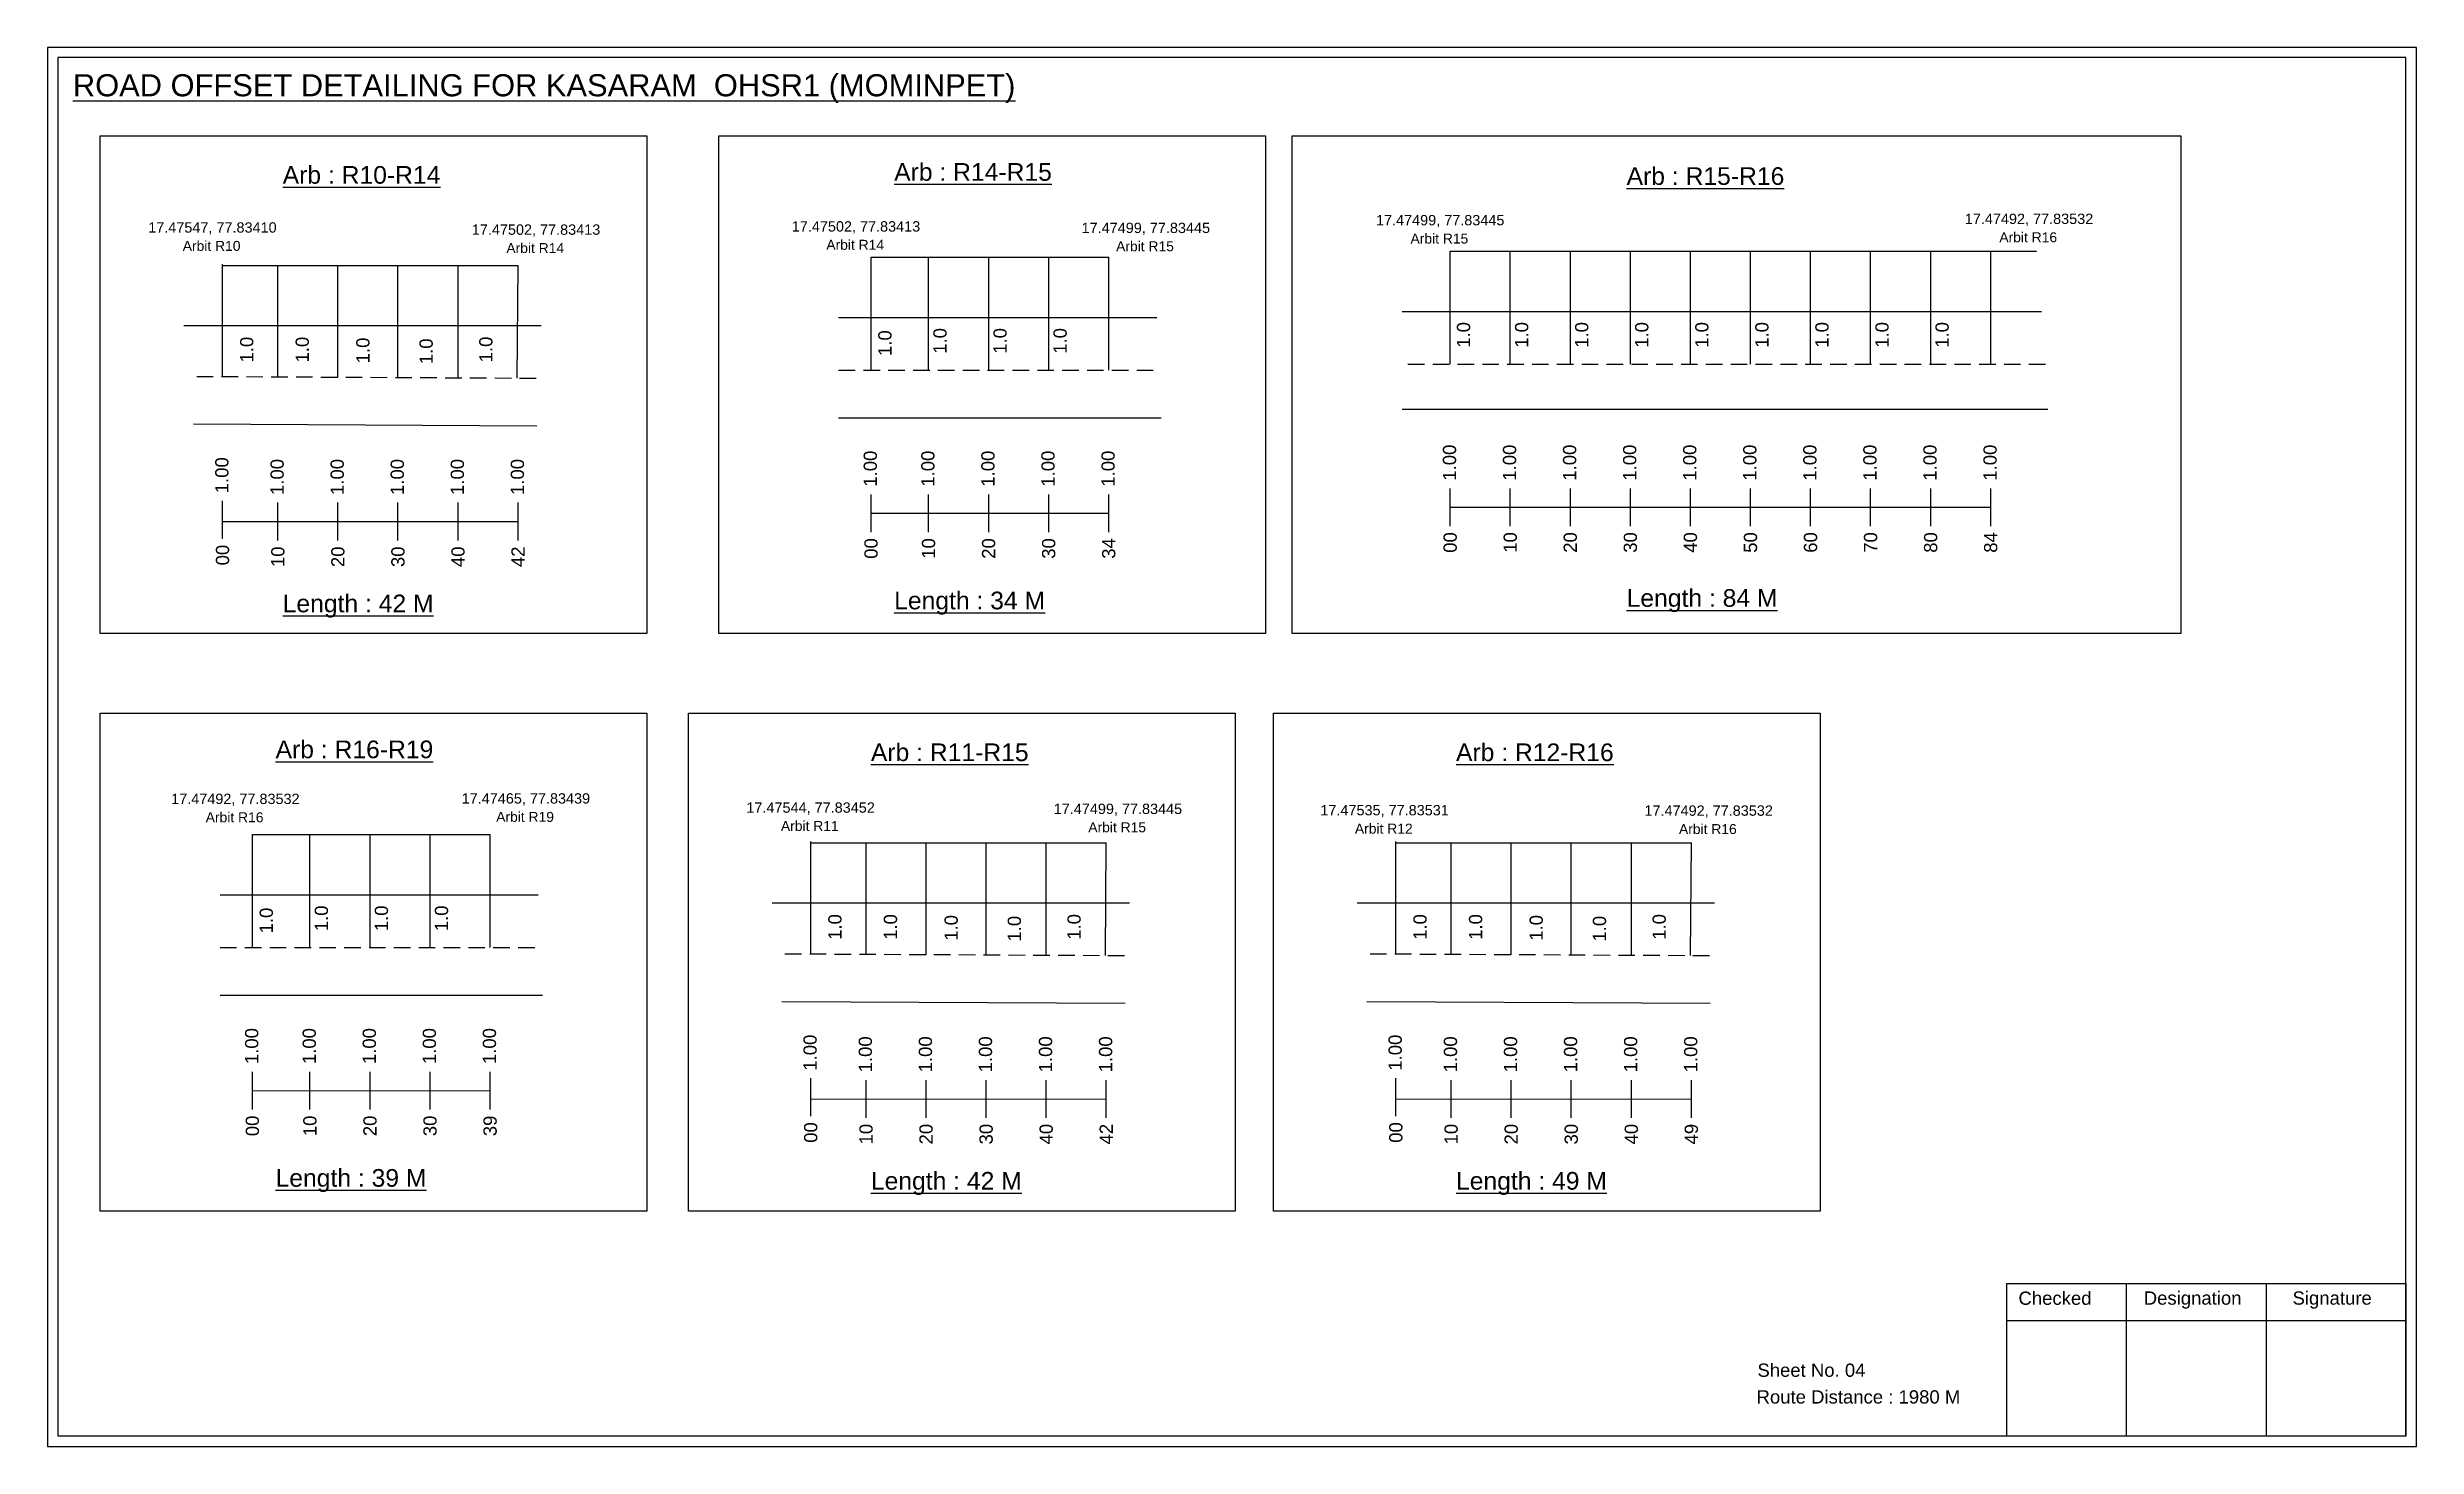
# Model space of a CAD drawing. Header units: inches. Extents: x 2512 to 6592, y 164 to 3090.
# Drawn here: x 4739 to 5275, y 954 to 1271 of the extents above; entities that cross this region are included whole.
import ezdxf

# ---------------------------------------------------------------- set-up
doc = ezdxf.new("R2010")
doc.units = ezdxf.units.IN
doc.header["$MEASUREMENT"] = 0
doc.linetypes.add('DASHED2', pattern=[0.375, 0.25, -0.125])
doc.layers.add('PDF_Geometry', color=7, linetype='Continuous')
doc.layers.add('PDF_Text', color=5, linetype='Continuous')
doc.styles.add('PDF Arial', font='arial.ttf')
doc.styles.get("Standard").update_dxf_attribs({"font": 'arial.ttf'})

msp = doc.modelspace()

# ---------------------------------------------------------------- texts
at = {"color": 242, "true_color": 0xcd2027}
for s, height, p in [('%%UROAD OFFSET DETAILING FOR KASARAM  OHSR1 (MOMINPET)', 5, (4744.78, 1260.08)), ('%%UArb : R14-R15', 4, (4930.74, 1240.96)), ('%%UArb : R10-R14', 4, (4792.28, 1240.29)), ('%%UArb : R15-R16', 4, (5096.59, 1240.03)), ('%%ULength : 34 M', 4, (4930.74, 1143.96)), ('%%ULength : 84 M', 4, (5096.59, 1144.53)), ('%%ULength : 42 M', 4, (4792.28, 1143.29)), ('%%UArb : R16-R19', 4, (4790.67, 1110.26)), ('%%UArb : R11-R15', 4, (4925.47, 1109.6)), ('%%UArb : R12-R16', 4, (5057.96, 1109.6)), ('%%ULength : 39 M', 4, (4790.67, 1013.26)), ('%%ULength : 42 M', 4, (4925.47, 1012.6)), ('%%ULength : 49 M', 4, (5057.96, 1012.6))]:
    msp.add_text(s, height=height, dxfattribs=at).set_placement(p)
at = {"color": 5}
for s, height, p in [('17.47547, 77.83410', 2.34, (4761.83, 1229.23)), ('17.47502, 77.83413', 2.34, (4835.11, 1228.74)), ('17.47502, 77.83413', 2.34, (4907.56, 1229.47)), ('17.47499, 77.83445', 2.34, (4973.18, 1229.13)), ('17.47499, 77.83445', 2.34, (5039.84, 1230.88)), ('Arbit R15', 2.246, (5047.66, 1226.75)), ('17.47492, 77.83532', 2.34, (5173.17, 1231.18)), ('Arbit R16', 2.246, (5180.99, 1227.05)), ('Arbit R10', 2.246, (4769.65, 1225.1)), ('Arbit R14', 2.246, (4842.93, 1224.61)), ('Arbit R14', 2.246, (4915.38, 1225.35)), ('Arbit R15', 2.246, (4981, 1225.01)), ('17.47492, 77.83532', 2.34, (4767.03, 1099.89)), ('17.47465, 77.83439', 2.34, (4832.81, 1099.99)), ('17.47544, 77.83452', 2.34, (4897.28, 1097.92)), ('17.47499, 77.83445', 2.34, (4966.87, 1097.63)), ('Arbit R16', 2.246, (4774.85, 1095.77)), ('Arbit R19', 2.246, (4840.63, 1095.86)), ('Arbit R11', 2.246, (4905.1, 1093.8)), ('Arbit R15', 2.246, (4974.7, 1093.5)), ('17.47535, 77.83531', 2.34, (5027.25, 1097.33)), ('Arbit R12', 2.246, (5035.07, 1093.2)), ('17.47492, 77.83532', 2.34, (5100.63, 1097.23)), ('Arbit R16', 2.246, (5108.45, 1093.1))]:
    msp.add_text(s, height=height, dxfattribs=at).set_placement(p)
for p in [(4942.61, 1201.8), (4956.21, 1201.8), (4969.81, 1201.8), (5061.16, 1203.16), (5074.32, 1203.16), (5087.92, 1203.16), (5101.52, 1203.16), (5115.12, 1203.16), (5128.72, 1203.16), (5142.32, 1203.16), (5155.92, 1203.16), (5169.52, 1203.16), (4785.63, 1199.83), (4798.21, 1199.83), (4811.94, 1199.64), (4826.26, 1199.45), (4839.78, 1199.86), (4930.14, 1201.3), (4790.06, 1070.6), (4802.53, 1071.1), (4816.13, 1071.1), (4829.73, 1071.1), (4918.82, 1069.14), (4931.4, 1069.14), (4945.14, 1068.94), (4959.45, 1068.75), (4972.97, 1069.16), (5051.31, 1069.14), (5063.89, 1069.14), (5077.62, 1068.94), (5091.94, 1068.75), (5105.46, 1069.16)]:
    msp.add_text('1.0', height=3, rotation=90).set_placement(p)
at = {"color": 217, "true_color": 0x93278f}
for s, p in [('1.00', (5057.98, 1173.08)), ('1.00', (5071.58, 1173.08)), ('1.00', (5085.18, 1173.08)), ('1.00', (5098.78, 1173.08)), ('1.00', (5112.38, 1173.08)), ('1.00', (5125.98, 1173.08)), ('1.00', (5139.58, 1173.08)), ('1.00', (5153.18, 1173.08)), ('1.00', (5166.78, 1173.08)), ('1.00', (5180.38, 1173.08)), ('1.00', (4780, 1170.23)), ('1.00', (4792.52, 1169.84)), ('1.00', (4806.12, 1169.84)), ('1.00', (4819.72, 1169.84)), ('1.00', (4833.32, 1169.84)), ('1.00', (4846.92, 1169.84)), ('1.00', (4926.83, 1171.72)), ('1.00', (4939.87, 1171.72)), ('1.00', (4953.47, 1171.72)), ('1.00', (4967.07, 1171.72)), ('1.00', (4980.67, 1171.72)), ('00', (4926.99, 1155.4)), ('10', (4940.02, 1155.4)), ('20', (4953.62, 1155.4)), ('30', (4967.22, 1155.4)), ('34', (4980.82, 1155.4)), ('00', (5058.13, 1156.76)), ('10', (5071.73, 1156.76)), ('20', (5085.33, 1156.76)), ('30', (5098.93, 1156.76)), ('40', (5112.53, 1156.76)), ('50', (5126.13, 1156.76)), ('60', (5139.73, 1156.76)), ('70', (5153.33, 1156.76)), ('80', (5166.93, 1156.76)), ('84', (5180.53, 1156.76)), ('00', (4780.15, 1153.91)), ('10', (4792.67, 1153.52)), ('20', (4806.27, 1153.52)), ('30', (4819.87, 1153.52)), ('40', (4833.47, 1153.52)), ('42', (4847.07, 1153.52)), ('1.00', (4786.76, 1041.02)), ('1.00', (4799.79, 1041.02)), ('1.00', (4813.39, 1041.02)), ('1.00', (4826.99, 1041.02)), ('1.00', (4840.59, 1041.02)), ('1.00', (4913.19, 1039.53)), ('1.00', (4925.71, 1039.15)), ('1.00', (4939.31, 1039.15)), ('1.00', (4952.91, 1039.15)), ('1.00', (4966.51, 1039.15)), ('1.00', (4980.11, 1039.15)), ('1.00', (5045.68, 1039.53)), ('1.00', (5058.2, 1039.15)), ('1.00', (5071.8, 1039.15)), ('1.00', (5085.4, 1039.15)), ('1.00', (5099, 1039.15)), ('1.00', (5112.6, 1039.15)), ('00', (4786.91, 1024.7)), ('10', (4799.94, 1024.7)), ('20', (4813.54, 1024.7)), ('30', (4827.14, 1024.7)), ('39', (4840.74, 1024.7)), ('00', (4913.34, 1023.21)), ('10', (4925.86, 1022.83)), ('20', (4939.46, 1022.83)), ('30', (4953.06, 1022.83)), ('40', (4966.66, 1022.83)), ('42', (4980.26, 1022.83)), ('00', (5045.83, 1023.21)), ('10', (5058.35, 1022.83)), ('20', (5071.95, 1022.83)), ('30', (5085.55, 1022.83)), ('40', (5099.15, 1022.83)), ('49', (5112.75, 1022.83))]:
    msp.add_text(s, height=3, rotation=90, dxfattribs=at).set_placement(p)
for s, p in [('Sheet No. 04', (5126.21, 970.24)), ('Route Distance : 1980 M', (5126.02, 964.19))]:
    msp.add_text(s, height=3).set_placement(p)
at = {"layer": 'PDF_Text', "color": 7, "attachment_point": 7, "style": 'PDF Arial'}
for s, insert, char_height in [('Checked', (5185.32, 986.49), 3.001), ('Designation', (5213.69, 985.66), 3.0006), ('Signature', (5247.38, 985.66), 3.001)]:
    msp.add_mtext(s, dxfattribs=dict(at, insert=insert, char_height=char_height))

# ---------------------------------------------------------------- linework, layer by layer
at = {"color": 5}
for p, q in [((4925.51, 1223.66), (4979.34, 1223.66)), ((5056.65, 1225.02), (5189.43, 1225.02)), ((4778.67, 1221.78), (4845.59, 1221.78)), ((4785.43, 1092.96), (4839.26, 1092.96)), ((4911.86, 1091.09), (4978.78, 1091.09)), ((5044.35, 1091.09), (5111.27, 1091.09))]:
    msp.add_line(p, q, dxfattribs=at)
for p, q in [((4925.51, 1198.13), (4925.51, 1223.66)), ((4938.54, 1198.13), (4938.54, 1223.66)), ((4952.14, 1198.13), (4952.14, 1223.66)), ((4965.74, 1198.13), (4965.74, 1223.66)), ((4979.34, 1198.13), (4979.34, 1223.66)), ((5056.65, 1199.48), (5056.65, 1225.02)), ((5070.25, 1199.48), (5070.25, 1225.02)), ((5083.85, 1199.48), (5083.85, 1225.02)), ((5097.45, 1199.48), (5097.45, 1225.02)), ((5111.05, 1199.48), (5111.05, 1225.02)), ((5124.65, 1199.48), (5124.65, 1225.02)), ((5138.25, 1199.48), (5138.25, 1225.02)), ((5151.85, 1199.48), (5151.85, 1225.02)), ((5165.45, 1199.48), (5165.45, 1225.02)), ((5179.05, 1199.48), (5179.05, 1225.02)), ((4778.67, 1196.55), (4778.67, 1222.08)), ((4791.19, 1196.5), (4791.19, 1221.78)), ((4804.79, 1196.45), (4804.79, 1221.78)), ((4818.39, 1196.51), (4818.39, 1221.78)), ((4831.99, 1196.25), (4831.99, 1221.78)), ((4845.37, 1196.28), (4845.59, 1221.78)), ((4850.84, 1208.11), (4769.89, 1208.11)), ((4918.16, 1210.01), (4990.2, 1210.01)), ((5045.77, 1211.37), (5190.56, 1211.37)), ((4772.1, 1185.91), (4849.82, 1185.48)), ((4918.16, 1187.32), (4991.2, 1187.32)), ((5191.97, 1189.18), (5045.77, 1189.18)), ((4785.43, 1067.43), (4785.43, 1092.96)), ((4798.46, 1067.43), (4798.46, 1092.96)), ((4812.06, 1067.43), (4812.06, 1092.96)), ((4825.66, 1067.43), (4825.66, 1092.96)), ((4839.26, 1067.43), (4839.26, 1092.96)), ((4911.86, 1065.85), (4911.86, 1091.39)), ((4924.38, 1065.8), (4924.38, 1091.09)), ((4937.98, 1065.75), (4937.98, 1091.09)), ((4951.58, 1065.81), (4951.58, 1091.09)), ((4965.18, 1065.55), (4965.18, 1091.09)), ((4978.56, 1065.59), (4978.78, 1091.09)), ((5044.35, 1065.85), (5044.35, 1091.39)), ((5056.87, 1065.8), (5056.87, 1091.09)), ((5070.47, 1065.75), (5070.47, 1091.09)), ((5084.07, 1065.81), (5084.07, 1091.09)), ((5097.67, 1065.55), (5097.67, 1091.09)), ((5111.05, 1065.59), (5111.27, 1091.09)), ((4778.09, 1079.31), (4850.12, 1079.31)), ((4984.03, 1077.42), (4903.08, 1077.42)), ((5116.52, 1077.42), (5035.57, 1077.42)), ((4778.09, 1056.63), (4851.12, 1056.63)), ((4905.29, 1055.21), (4983.02, 1054.78)), ((5037.78, 1055.21), (5115.5, 1054.78))]:
    msp.add_line(p, q)
at = {"linetype": 'DASHED2', "ltscale": 15}
for p, q in [((4772.81, 1196.69), (4851.09, 1196.28)), ((4918.16, 1198.13), (4990.7, 1198.13)), ((5047.05, 1199.48), (5191.41, 1199.48)), ((4778.09, 1067.43), (4850.62, 1067.43)), ((4906, 1066), (4984.29, 1065.59)), ((5038.49, 1066), (5116.78, 1065.59))]:
    msp.add_line(p, q, dxfattribs=at)
at = {"color": 217, "true_color": 0x93278f}
for p, q in [((4925.51, 1161.43), (4925.51, 1169.98)), ((4938.54, 1161.43), (4938.54, 1169.98)), ((4952.14, 1161.43), (4952.14, 1169.98)), ((4965.74, 1161.43), (4965.74, 1169.98)), ((4979.34, 1161.43), (4979.34, 1169.98)), ((5056.65, 1162.78), (5056.65, 1171.34)), ((5070.25, 1162.78), (5070.25, 1171.34)), ((5083.85, 1162.78), (5083.85, 1171.34)), ((5097.45, 1162.78), (5097.45, 1171.34)), ((5111.05, 1162.78), (5111.05, 1171.34)), ((5124.65, 1162.78), (5124.65, 1171.34)), ((5138.25, 1162.78), (5138.25, 1171.34)), ((5151.85, 1162.78), (5151.85, 1171.34)), ((5165.45, 1162.78), (5165.45, 1171.34)), ((5179.05, 1162.78), (5179.05, 1171.34)), ((4778.67, 1159.94), (4778.67, 1168.49)), ((4791.19, 1159.55), (4791.19, 1168.11)), ((4804.79, 1159.55), (4804.79, 1168.11)), ((4818.39, 1159.55), (4818.39, 1168.11)), ((4831.99, 1159.55), (4831.99, 1168.11)), ((4845.59, 1159.55), (4845.59, 1168.11)), ((4925.51, 1165.7), (4979.34, 1165.71)), ((5056.65, 1167.05), (5179.05, 1167.08)), ((4778.67, 1163.82), (4845.59, 1163.83)), ((4785.43, 1030.73), (4785.43, 1039.29)), ((4798.46, 1030.73), (4798.46, 1039.29)), ((4812.06, 1030.73), (4812.06, 1039.29)), ((4825.66, 1030.73), (4825.66, 1039.29)), ((4839.26, 1030.73), (4839.26, 1039.29)), ((4911.86, 1029.24), (4911.86, 1037.8)), ((4924.38, 1028.85), (4924.38, 1037.41)), ((4937.98, 1028.85), (4937.98, 1037.41)), ((4951.58, 1028.85), (4951.58, 1037.41)), ((4965.18, 1028.85), (4965.18, 1037.41)), ((4978.78, 1028.85), (4978.78, 1037.41)), ((5044.35, 1029.24), (5044.35, 1037.8)), ((5056.87, 1028.85), (5056.87, 1037.41)), ((5070.47, 1028.85), (5070.47, 1037.41)), ((5084.07, 1028.85), (5084.07, 1037.41)), ((5097.67, 1028.85), (5097.67, 1037.41)), ((5111.27, 1028.85), (5111.27, 1037.41)), ((4785.43, 1035), (4839.26, 1035.01)), ((4911.86, 1033.12), (4978.78, 1033.14)), ((5044.35, 1033.12), (5111.27, 1033.14))]:
    msp.add_line(p, q, dxfattribs=at)
for points in [[(4750.97, 1251.14), (4874.77, 1251.14), (4874.77, 1138.46), (4750.97, 1138.46)], [(4891.05, 1251.14), (5014.85, 1251.14), (5014.85, 1138.46), (4891.05, 1138.46)], [(5020.88, 1251.14), (5222.12, 1251.14), (5222.12, 1138.46), (5020.88, 1138.46)], [(4750.97, 1120.45), (4874.77, 1120.45), (4874.77, 1007.77), (4750.97, 1007.77)], [(4884.16, 1120.45), (5007.96, 1120.45), (5007.96, 1007.77), (4884.16, 1007.77)], [(5016.65, 1120.45), (5140.45, 1120.45), (5140.45, 1007.77), (5016.65, 1007.77)]]:
    msp.add_lwpolyline(points, close=True)
at = {"layer": 'PDF_Geometry'}
for points in [[(4739, 1271.15), (4739, 954.44), (5275.47, 954.44), (5275.47, 1271.15)], [(4741.33, 1268.83), (4741.33, 956.86), (5273.05, 956.86), (5273.05, 1268.83)]]:
    msp.add_lwpolyline(points, close=True, dxfattribs=at)
at = {"layer": 'PDF_Geometry', "color": 242, "true_color": 0xcc1f26}
msp.add_lwpolyline([(5273.05, 956.77), (5182.71, 956.77), (5182.71, 991.38), (5273.05, 991.38)], close=True, dxfattribs=at)
for points in [[(5209.69, 991.38), (5209.69, 956.77)], [(5241.42, 991.38), (5241.42, 956.77)], [(5182.71, 983.01), (5273.05, 983.01)]]:
    msp.add_lwpolyline(points, dxfattribs=at)

msp.set_redraw_order([(e.dxf.handle, doc.entitydb.next_handle()) for e in msp.query("TEXT MTEXT ATTDEF DIMENSION ARC_DIMENSION")])  # texts and dimensions are drawn at this point

doc.saveas('drawing.dxf')
